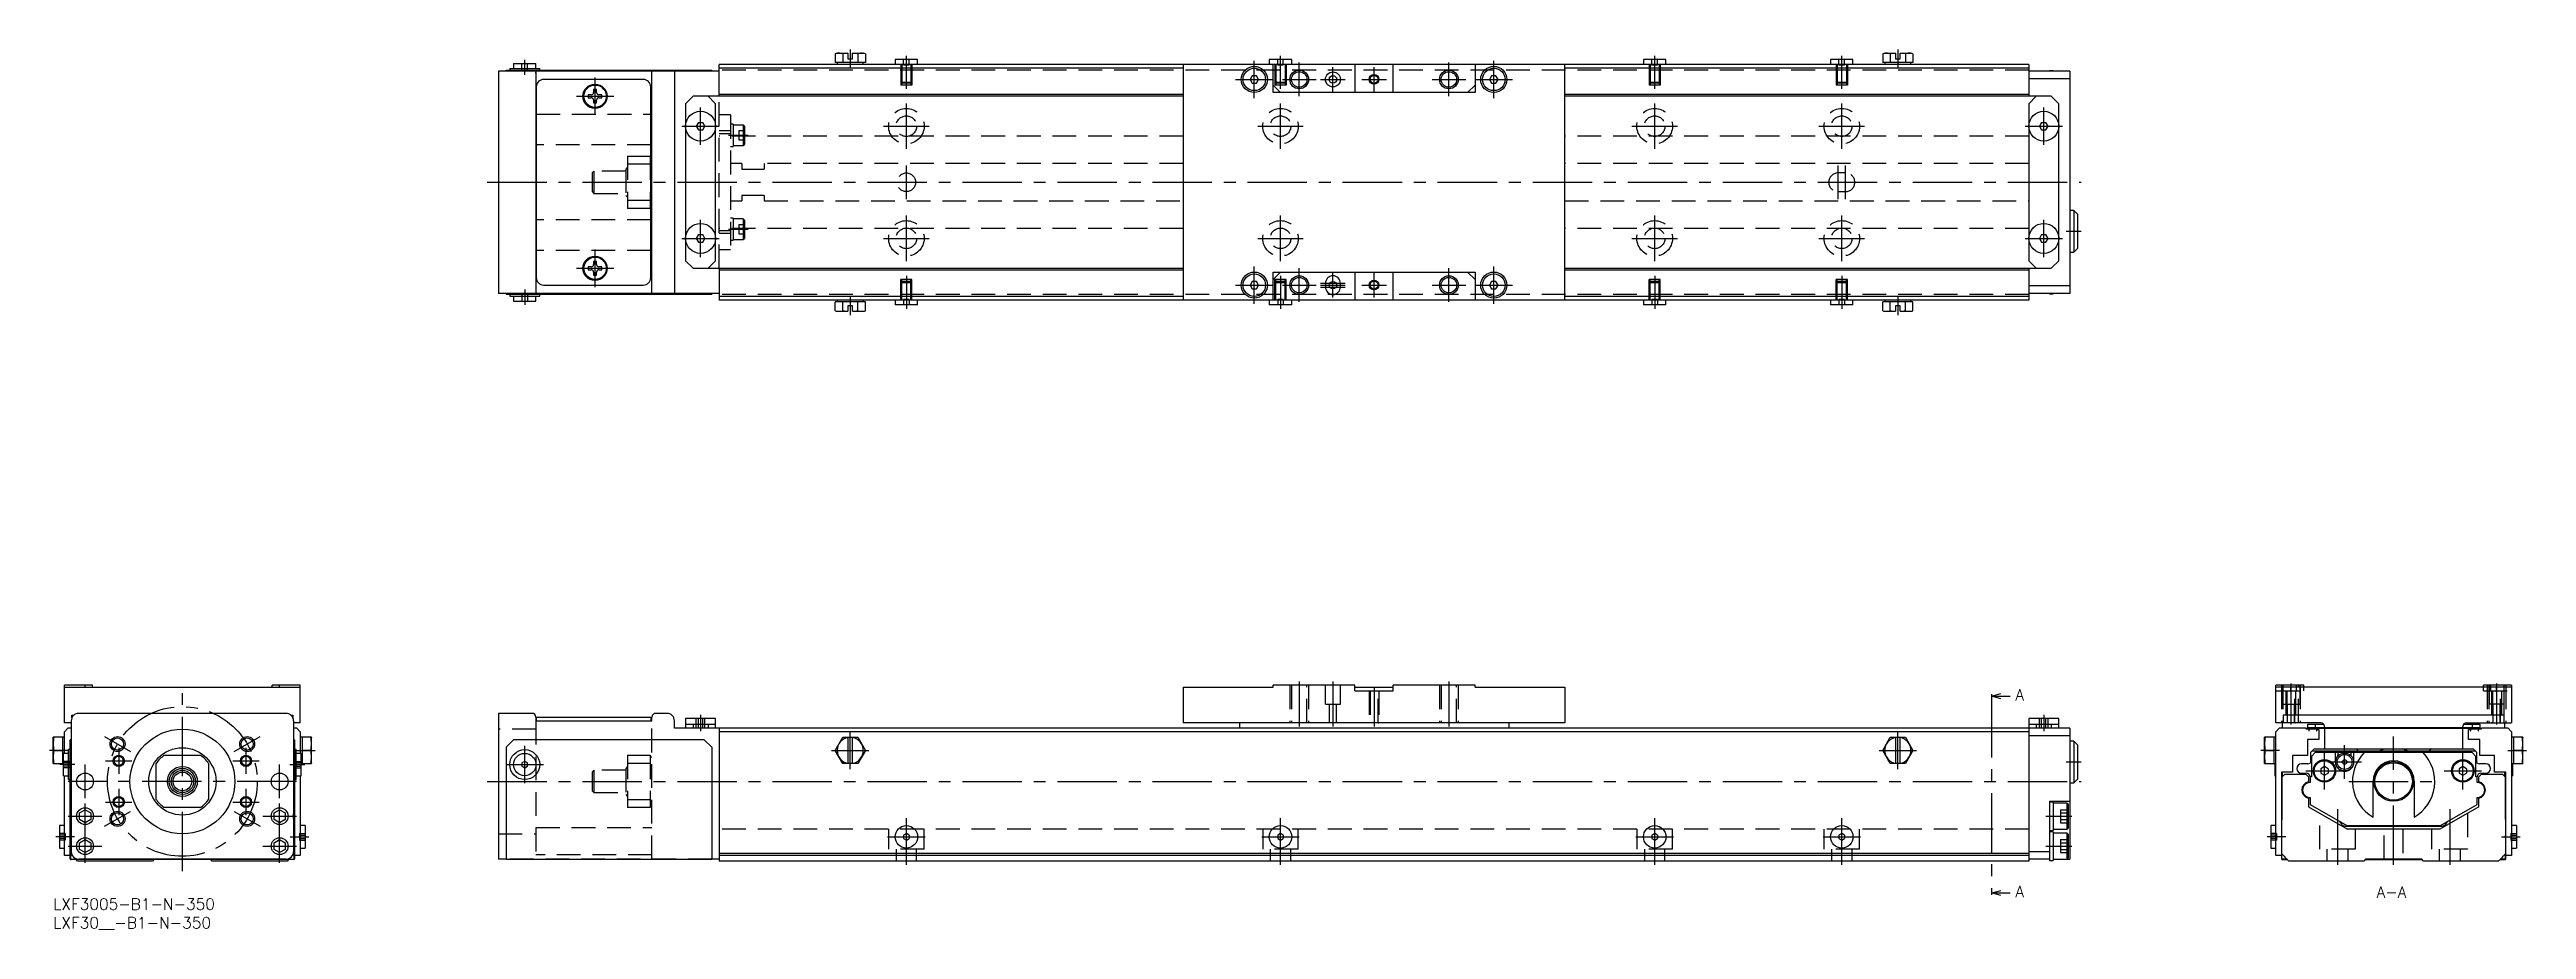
# Model space of a CAD drawing. Extents: x -1 to 661, y -8 to 227.
import ezdxf

# ---------------------------------------------------------------- set-up
doc = ezdxf.new("R2010")
doc.units = 0
doc.header["$LTSCALE"] = 0.5
doc.linetypes.add('CENTER', pattern=[50.8, 31.75, -6.35, 6.35, -6.35])
doc.linetypes.add('DASHED', pattern=[19.05, 12.7, -6.35])
for name, color, linetype in [('MSM_CENTER', 1, 'CENTER'), ('MSM_CONTINUOUS', 7, 'CONTINUOUS'), ('MSM_DASHED', 4, 'DASHED'), ('MSM_NARROW', 5, 'CONTINUOUS'), ('MSM_PART_NUMBER', 7, 'CONTINUOUS')]:
    doc.layers.add(name, color=color, linetype=linetype)
doc.styles.get("Standard").update_dxf_attribs({"font": 'txt.shx', "height": 1, "bigfont": 'bigfont.shx'})

msp = doc.modelspace()

# ---------------------------------------------------------------- texts
at = {"layer": 'MSM_PART_NUMBER'}
for s, p in [('A', (524.42, 52.97)), ('A', (524.42, 0.37)), ('A-A', (620.95, 0.22))]:
    msp.add_text(s, height=3, dxfattribs=at).set_placement(p)

# ---------------------------------------------------------------- blocks, each defined once
blk = doc.blocks.new('*U118')
at = {"layer": 'MSM_PART_NUMBER'}
blk.add_text('LXF3005-B1-N-350', height=3, dxfattribs=at).set_placement((0, -3))
blk = doc.blocks.new('*U119')
at = {"layer": 'MSM_PART_NUMBER'}
blk.add_text('LXF30__-B1-N-350', height=3, dxfattribs=at).set_placement((0, -8))

# ---------------------------------------------------------------- linework, layer by layer
at = {"layer": 'MSM_CENTER'}
for p, q in [((213, 227), (213, 222)), ((228, 216.5), (228, 225.31)), ((328, 216.5), (328, 225.31)), ((428, 216.5), (428, 225.31)), ((478, 216.5), (478, 225.31)), ((493, 227), (493, 222)), ((126, 220.2), (126, 224.25)), ((144.8, 209.5), (144.8, 219.5)), ((316, 219), (326, 219)), ((321, 214), (321, 224)), ((328.5, 219), (337.5, 219)), ((333, 214.5), (333, 223.5)), ((338.7, 219), (345.3, 219)), ((342, 215.7), (342, 222.3)), ((349.7, 219), (356.3, 219)), ((353, 215.7), (353, 222.3)), ((368.5, 219), (377.5, 219)), ((373, 214.5), (373, 223.5)), ((380, 219), (390, 219)), ((385, 214), (385, 224)), ((139.8, 214.5), (149.8, 214.5)), ((228, 200.41), (228, 212.59)), ((328, 200.41), (328, 212.59)), ((428, 200.41), (428, 212.59)), ((478, 200.41), (478, 212.59)), ((168, 206.5), (178, 206.5)), ((173, 201.5), (173, 211.5)), ((221.91, 206.5), (234.09, 206.5)), ((321.91, 206.5), (334.09, 206.5)), ((421.91, 206.5), (434.09, 206.5)), ((471.91, 206.5), (484.09, 206.5)), ((527, 206.5), (537, 206.5)), ((532, 201.5), (532, 211.5)), ((180.5, 204.06), (185.7, 204.06)), ((228, 187), (228, 196)), ((477, 187), (477, 196)), ((479, 187), (479, 196)), ((116, 191.5), (542, 191.5)), ((173, 171.5), (173, 181.5)), ((180.5, 178.94), (185.7, 178.94)), ((228, 170.41), (228, 182.59)), ((328, 170.41), (328, 182.59)), ((428, 170.41), (428, 182.59)), ((478, 170.41), (478, 182.59)), ((532, 171.5), (532, 181.5)), ((144.8, 163.5), (144.8, 173.5)), ((168, 176.5), (178, 176.5)), ((221.91, 176.5), (234.09, 176.5)), ((321.91, 176.5), (334.09, 176.5)), ((421.91, 176.5), (434.09, 176.5)), ((471.91, 176.5), (484.09, 176.5)), ((527, 176.5), (537, 176.5)), ((538, 178.4), (542, 178.4)), ((139.8, 168.5), (149.8, 168.5)), ((228, 166.5), (228, 157.69)), ((321, 159), (321, 169)), ((328, 166.5), (328, 157.69)), ((333, 159.5), (333, 168.5)), ((342, 160.7), (342, 167.3)), ((353, 160.7), (353, 167.3)), ((373, 159.5), (373, 168.5)), ((385, 159), (385, 169)), ((428, 166.5), (428, 157.69)), ((478, 166.5), (478, 157.69)), ((126, 162.8), (126, 158.75)), ((213, 161), (213, 156.01)), ((316, 164), (326, 164)), ((328.5, 164), (337.5, 164)), ((338.7, 164.5), (345.3, 164.5)), ((338.7, 164), (345.3, 164)), ((338.7, 163.5), (345.3, 163.5)), ((349.7, 164), (356.3, 164)), ((368.5, 164), (377.5, 164)), ((380, 164), (390, 164)), ((493, 161), (493, 156.01)), ((34.5, 7.3), (34.5, 55.3)), ((333, 58), (333, 46)), ((342, 58), (342, 46)), ((353, 56.5), (353, 46)), ((373, 58), (373, 46)), ((518, 53.6), (518, 2)), ((598, 57.5), (598, 46.5)), ((653, 57.5), (653, 46.5)), ((173, 49.1), (173, 44.7)), ((532, 49.1), (532, 44.7)), ((13.72, 43.3), (20.64, 39.3)), ((17.5, 40.3), (17.5, 33.3)), ((48.36, 39.3), (55.28, 43.3)), ((51.5, 40.3), (51.5, 33.3)), ((126, 30.8), (126, 40.8)), ((213, 34.6), (213, 44.6)), ((493, 34.6), (493, 44.6)), ((612.4, 32), (612.4, 41)), ((625.5, 9), (625.5, 43.3)), ((4, 39.6), (-1, 39.6)), ((5.75, 35.8), (1.75, 35.8)), ((8.5, 26.8), (8.5, 35.8)), ((14, 36.8), (21, 36.8)), ((48, 36.8), (55, 36.8)), ((60.5, 26.8), (60.5, 35.8)), ((63.25, 35.8), (67.25, 35.8)), ((65, 39.6), (70, 39.6)), ((121, 35.8), (131, 35.8)), ((208, 39.6), (218, 39.6)), ((488, 39.6), (498, 39.6)), ((538, 36.5), (542, 36.5)), ((595, 39.6), (590, 39.6)), ((602, 34.1), (612, 34.1)), ((607, 29.1), (607, 39.1)), ((607.9, 36.5), (616.9, 36.5)), ((639, 34.1), (649, 34.1)), ((644, 29.1), (644, 39.1)), ((656, 39.6), (661, 39.6)), ((65, 31.3), (4, 31.3)), ((8.5, 9.5), (8.5, 26.5)), ((17.5, 29.3), (17.5, 22.3)), ((51.5, 29.3), (51.5, 22.3)), ((60.5, 9.5), (60.5, 26.5)), ((116, 31.3), (542, 31.3)), ((613.5, 31.3), (637.5, 31.3)), ((4, 22), (13, 22)), ((13.72, 19.3), (20.64, 23.3)), ((14, 25.8), (21, 25.8)), ((48, 25.8), (55, 25.8)), ((48.36, 23.3), (55.28, 19.3)), ((56, 22), (65, 22)), ((228, 9), (228, 21.5)), ((328, 9), (328, 21.5)), ((428, 9), (428, 21.5)), ((478, 9), (478, 21.5)), ((532.5, 22), (539.5, 22)), ((610.5, 23.86), (610.5, 9)), ((640.5, 23.86), (640.5, 9)), ((5.7, 16.5), (0.7, 16.5)), ((4, 14), (13, 14)), ((56, 14), (65, 14)), ((63.3, 16.5), (68.3, 16.5)), ((223, 16.5), (233, 16.5)), ((323, 16.5), (333, 16.5)), ((423, 16.5), (433, 16.5)), ((473, 16.5), (483, 16.5)), ((532.5, 14), (539.5, 14)), ((596.7, 16.5), (591.7, 16.5)), ((654.3, 16.5), (659.3, 16.5))]:
    msp.add_line(p, q, dxfattribs=at)
msp.add_circle((34.5, 31.3), 20, dxfattribs=at)
at = {"layer": 'MSM_CONTINUOUS'}
for p, q in [((209.5, 226), (208.96, 225.85)), ((208.96, 225.85), (208.96, 223.5)), ((209.5, 226), (212.4, 226)), ((210.98, 225.85), (210.98, 223.5)), ((212.4, 226), (212.4, 224.5)), ((213.6, 224.5), (213.6, 226)), ((213.6, 226), (216.5, 226)), ((215.02, 225.85), (215.02, 223.5)), ((217.04, 225.85), (216.5, 226)), ((217.04, 225.85), (217.04, 223.5)), ((489.5, 226), (488.96, 225.85)), ((488.96, 225.85), (488.96, 223.5)), ((489.5, 226), (492.4, 226)), ((490.98, 225.85), (490.98, 223.5)), ((492.4, 226), (492.4, 224.5)), ((493.6, 224.5), (493.6, 226)), ((493.6, 226), (496.5, 226)), ((495.02, 225.85), (495.02, 223.5)), ((497.04, 225.85), (496.5, 226)), ((497.04, 225.85), (497.04, 223.5)), ((178, 221.2), (119, 221.2)), ((119, 221.2), (119, 161.8)), ((121, 221.2), (121, 221.45)), ((121, 221.45), (176, 221.45)), ((121, 221.35), (176, 221.35)), ((122, 221.95), (130, 221.95)), ((122, 221.95), (122, 221.45)), ((123, 223.25), (129, 223.25)), ((123, 223.25), (123, 221.95)), ((123, 221.35), (123, 221.45)), ((124.4, 221.35), (124.4, 221.2)), ((127.6, 221.2), (127.6, 221.35)), ((129, 221.95), (129, 223.25)), ((129, 221.2), (129, 161.8)), ((130, 221.45), (130, 221.95)), ((157.7, 219), (131.1, 219)), ((160, 161.8), (160, 221.2)), ((166, 221.25), (166, 161.75)), ((174, 221.35), (174, 221.45)), ((176, 221.2), (176, 221.45)), ((528, 223), (178, 223)), ((178, 214.5), (178, 223)), ((302, 222), (178, 222)), ((217.04, 223.5), (208.96, 223.5)), ((209.5, 223.5), (209.5, 223)), ((212.4, 224.5), (213.6, 224.5)), ((216.5, 223), (216.5, 223.5)), ((225, 224.3), (225, 223)), ((231, 224.3), (225, 224.3)), ((231, 223), (231, 224.3)), ((302, 223), (302, 160)), ((320.42, 220), (319.85, 219)), ((319.85, 219), (320.42, 218)), ((321.58, 220), (320.42, 220)), ((322.15, 219), (321.58, 220)), ((321.58, 218), (322.15, 219)), ((325, 224.3), (325, 223)), ((331, 224.3), (325, 224.3)), ((326, 215.5), (326, 223)), ((331, 223), (331, 224.3)), ((347.9, 223), (347.9, 215.5)), ((358.1, 215.5), (358.1, 223)), ((380, 223), (380, 215.5)), ((384.42, 220), (383.85, 219)), ((383.85, 219), (384.42, 218)), ((385.58, 220), (384.42, 220)), ((386.15, 219), (385.58, 220)), ((385.58, 218), (386.15, 219)), ((404, 160), (404, 223)), ((528, 222), (404, 222)), ((425, 224.3), (425, 223)), ((431, 224.3), (425, 224.3)), ((431, 223), (431, 224.3)), ((475, 224.3), (475, 223)), ((481, 224.3), (475, 224.3)), ((481, 223), (481, 224.3)), ((497.04, 223.5), (488.96, 223.5)), ((489.5, 223.5), (489.5, 223)), ((492.4, 224.5), (493.6, 224.5)), ((496.5, 223), (496.5, 223.5)), ((528, 223), (528, 214.5)), ((539, 221.2), (528, 221.2)), ((539, 219.2), (528, 219.2)), ((534.5, 221.3), (533.5, 221.3)), ((533.5, 221.3), (533.5, 221.2)), ((534.5, 221.3), (534.5, 221.2)), ((539, 221.2), (539, 161.8)), ((129.1, 217), (129.1, 166)), ((143, 214.9), (143, 214.1)), ((143.8, 214.9), (143, 214.9)), ((143, 214.1), (143.8, 214.1)), ((144.4, 216.3), (144.4, 215.5)), ((145.2, 216.3), (144.4, 216.3)), ((144.4, 213.5), (144.4, 212.7)), ((144.4, 212.7), (145.2, 212.7)), ((145.2, 215.5), (145.2, 216.3)), ((145.2, 212.7), (145.2, 213.5)), ((146.6, 214.9), (145.8, 214.9)), ((145.8, 214.1), (146.6, 214.1)), ((146.6, 214.1), (146.6, 214.9)), ((159.7, 166), (159.7, 217)), ((171, 214.5), (169, 212.5)), ((169, 212.5), (169, 170.5)), ((302, 214.5), (171, 214.5)), ((177, 212.5), (175, 214.5)), ((177, 170.5), (177, 212.5)), ((302, 215), (178, 215)), ((320.42, 218), (321.58, 218)), ((328, 215.5), (326, 217.5)), ((380, 215.5), (326, 215.5)), ((380, 217.5), (378, 215.5)), ((384.42, 218), (385.58, 218)), ((528, 215), (404, 215)), ((534, 214.5), (404, 214.5)), ((530, 214.5), (528, 212.5)), ((528, 212.5), (528, 170.5)), ((536, 212.5), (534, 214.5)), ((536, 170.5), (536, 212.5)), ((129, 209.7), (129.1, 209.7)), ((129, 209.7), (129.1, 209.7)), ((159.7, 209.7), (160, 209.7)), ((159.7, 209.7), (160, 209.7)), ((172.42, 207.5), (171.85, 206.5)), ((171.85, 206.5), (172.42, 205.5)), ((172.42, 207.5), (173.58, 207.5)), ((172.42, 205.5), (173.58, 205.5)), ((174.15, 206.5), (173.58, 207.5)), ((173.58, 205.5), (174.15, 206.5)), ((531.42, 207.5), (530.85, 206.5)), ((530.85, 206.5), (531.42, 205.5)), ((531.42, 207.5), (532.58, 207.5)), ((531.42, 205.5), (532.58, 205.5)), ((533.15, 206.5), (532.58, 207.5)), ((532.58, 205.5), (533.15, 206.5)), ((129.1, 201.5), (129, 201.5)), ((160, 201.5), (159.7, 201.5)), ((160, 198), (159.7, 198)), ((129.1, 181.5), (129, 181.5)), ((159.7, 185), (160, 185)), ((160, 181.5), (159.7, 181.5)), ((540, 184), (539, 184)), ((540, 184), (540, 172.8)), ((541, 183), (540, 184)), ((541, 183), (541, 173.8)), ((129.1, 173.3), (129, 173.3)), ((129.1, 173.3), (129, 173.3)), ((160, 173.3), (159.7, 173.3)), ((160, 173.3), (159.7, 173.3)), ((172.42, 177.5), (171.85, 176.5)), ((171.85, 176.5), (172.42, 175.5)), ((172.42, 177.5), (173.58, 177.5)), ((172.42, 175.5), (173.58, 175.5)), ((174.15, 176.5), (173.58, 177.5)), ((173.58, 175.5), (174.15, 176.5)), ((531.42, 177.5), (530.85, 176.5)), ((530.85, 176.5), (531.42, 175.5)), ((531.42, 177.5), (532.58, 177.5)), ((531.42, 175.5), (532.58, 175.5)), ((533.15, 176.5), (532.58, 177.5)), ((532.58, 175.5), (533.15, 176.5)), ((539, 172.8), (540, 172.8)), ((540, 172.8), (541, 173.8)), ((143, 168.9), (143, 168.1)), ((143.8, 168.9), (143, 168.9)), ((143, 168.1), (143.8, 168.1)), ((144.4, 170.3), (144.4, 169.5)), ((145.2, 170.3), (144.4, 170.3)), ((144.4, 167.5), (144.4, 166.7)), ((144.4, 166.7), (145.2, 166.7)), ((145.2, 169.5), (145.2, 170.3)), ((145.2, 166.7), (145.2, 167.5)), ((146.6, 168.9), (145.8, 168.9)), ((145.8, 168.1), (146.6, 168.1)), ((146.6, 168.1), (146.6, 168.9)), ((169, 170.5), (171, 168.5)), ((171, 168.5), (302, 168.5)), ((175, 168.5), (177, 170.5)), ((178, 168.5), (178, 160)), ((302, 168), (178, 168)), ((326, 165.5), (328, 167.5)), ((326, 167.5), (380, 167.5)), ((326, 160), (326, 167.5)), ((347.9, 167.5), (347.9, 160)), ((358.1, 160), (358.1, 167.5)), ((378, 167.5), (380, 165.5)), ((380, 167.5), (380, 160)), ((404, 168.5), (534, 168.5)), ((528, 168), (404, 168)), ((528, 170.5), (530, 168.5)), ((528, 168.5), (528, 160)), ((534, 168.5), (536, 170.5)), ((178, 161.8), (119, 161.8)), ((121, 161.8), (121, 161.55)), ((121, 161.65), (176, 161.65)), ((121, 161.55), (176, 161.55)), ((122, 161.55), (122, 161.05)), ((122, 161.05), (130, 161.05)), ((123, 161.65), (123, 161.55)), ((123, 161.05), (123, 159.75)), ((123, 159.75), (129, 159.75)), ((124.4, 161.8), (124.4, 161.65)), ((127.6, 161.65), (127.6, 161.8)), ((129, 159.75), (129, 161.05)), ((130, 161.05), (130, 161.55)), ((131.1, 164), (157.7, 164)), ((174, 161.65), (174, 161.55)), ((176, 161.8), (176, 161.55)), ((302, 161), (178, 161)), ((528, 160), (178, 160)), ((217.04, 159.5), (208.96, 159.5)), ((208.96, 157.15), (208.96, 159.5)), ((209.5, 160), (209.5, 159.5)), ((210.98, 157.15), (210.98, 159.5)), ((215.02, 157.15), (215.02, 159.5)), ((216.5, 159.5), (216.5, 160)), ((217.04, 157.15), (217.04, 159.5)), ((225, 160), (225, 158.7)), ((231, 158.7), (231, 160)), ((320.42, 165), (319.85, 164)), ((319.85, 164), (320.42, 163)), ((321.58, 165), (320.42, 165)), ((320.42, 163), (321.58, 163)), ((322.15, 164), (321.58, 165)), ((321.58, 163), (322.15, 164)), ((325, 160), (325, 158.7)), ((331, 158.7), (331, 160)), ((340, 164.5), (340, 163.5)), ((344, 163.5), (344, 164.5)), ((384.42, 165), (383.85, 164)), ((383.85, 164), (384.42, 163)), ((385.58, 165), (384.42, 165)), ((384.42, 163), (385.58, 163)), ((386.15, 164), (385.58, 165)), ((385.58, 163), (386.15, 164)), ((528, 161), (404, 161)), ((425, 160), (425, 158.7)), ((431, 158.7), (431, 160)), ((475, 160), (475, 158.7)), ((481, 158.7), (481, 160)), ((497.04, 159.5), (488.96, 159.5)), ((488.96, 157.15), (488.96, 159.5)), ((489.5, 160), (489.5, 159.5)), ((490.98, 157.15), (490.98, 159.5)), ((495.02, 157.15), (495.02, 159.5)), ((496.5, 159.5), (496.5, 160)), ((497.04, 157.15), (497.04, 159.5)), ((539, 163.8), (528, 163.8)), ((539, 161.8), (528, 161.8)), ((533.5, 161.8), (533.5, 161.7)), ((533.5, 161.7), (534.5, 161.7)), ((534.5, 161.8), (534.5, 161.7)), ((208.96, 157.15), (209.5, 157)), ((209.5, 157), (212.4, 157)), ((212.4, 158.5), (212.4, 157)), ((213.6, 158.5), (212.4, 158.5)), ((213.6, 157), (213.6, 158.5)), ((213.6, 157), (216.5, 157)), ((216.5, 157), (217.04, 157.15)), ((231, 158.7), (225, 158.7)), ((331, 158.7), (325, 158.7)), ((431, 158.7), (425, 158.7)), ((481, 158.7), (475, 158.7)), ((488.96, 157.15), (489.5, 157)), ((489.5, 157), (492.4, 157)), ((492.4, 158.5), (492.4, 157)), ((493.6, 158.5), (492.4, 158.5)), ((493.6, 157), (493.6, 158.5)), ((493.6, 157), (496.5, 157)), ((496.5, 157), (497.04, 157.15)), ((3, 47), (3, 57)), ((10.5, 57), (3, 57)), ((3, 56.5), (66, 56.5)), ((8.5, 56.5), (8.5, 57)), ((10.5, 56.5), (10.5, 57)), ((66, 57), (58.5, 57)), ((58.5, 56.5), (58.5, 57)), ((60.5, 56.5), (60.5, 57)), ((66, 47), (66, 57)), ((302, 56.5), (302, 47)), ((302, 56.5), (326, 56.5)), ((326, 56.5), (326, 57)), ((347.9, 57), (326, 57)), ((347.9, 55.5), (347.9, 57)), ((347.9, 56.5), (358.1, 56.5)), ((347.9, 55.5), (358.1, 55.5)), ((380, 57), (358.1, 57)), ((358.1, 55.5), (358.1, 57)), ((380, 56.5), (380, 57)), ((380, 56.5), (404, 56.5)), ((404, 56.5), (404, 47)), ((518, 54.1), (520.5, 54.77)), ((518, 54.6), (518, 53.6)), ((518, 54.1), (523, 54.1)), ((520.5, 53.43), (518, 54.1)), ((601.5, 57), (594, 57)), ((594, 47), (594, 57)), ((657, 56.5), (594, 56.5)), ((599.5, 56.5), (599.5, 57)), ((601.5, 56.5), (601.5, 57)), ((657, 57), (649.5, 57)), ((649.5, 56.5), (649.5, 57)), ((651.5, 56.5), (651.5, 57)), ((657, 57), (657, 47)), ((4.8, 47), (3, 47)), ((4.8, 47.5), (4.8, 12.5)), ((5, 49), (5.48, 49)), ((5, 48.37), (5, 49)), ((62.2, 49.5), (6.8, 49.5)), ((63.52, 49), (64, 49)), ((64, 49), (64, 48.37)), ((64.2, 47.5), (64.2, 12.5)), ((66, 47), (64.2, 47)), ((128, 49.5), (119, 49.5)), ((119, 49.5), (119, 10.5)), ((129, 48.5), (129, 47.5)), ((129, 47.5), (160, 47.5)), ((129.1, 48.5), (129.1, 47.5)), ((129.1, 48.5), (159.7, 48.5)), ((159.7, 48.5), (159.7, 47.5)), ((160, 47.5), (160, 48.5)), ((164, 49.5), (161, 49.5)), ((166, 45.5), (166, 47.5)), ((169, 48.1), (169, 45.5)), ((177, 48.1), (169, 48.1)), ((169, 46.6), (177, 46.6)), ((171, 46.6), (171, 45.5)), ((175, 46.6), (175, 45.6)), ((177, 45.6), (177, 48.1)), ((404, 47), (302, 47)), ((317, 47), (317, 45.6)), ((389, 47), (389, 45.6)), ((536, 48.1), (528, 48.1)), ((528, 48.1), (528, 10)), ((528, 46.6), (536, 46.6)), ((530, 46.6), (530, 45.6)), ((534, 46.6), (534, 45.5)), ((536, 45.5), (536, 48.1)), ((606, 47), (594, 47)), ((595.8, 45.6), (595.8, 47)), ((655, 49), (596, 49)), ((596, 49), (596, 47)), ((602.5, 46.6), (606.8, 46.6)), ((602.5, 46.6), (602.5, 45.5)), ((604.5, 46.6), (604.5, 45.6)), ((606.5, 46.87), (606.5, 46.6)), ((644.2, 46.6), (648.5, 46.6)), ((644.5, 46.6), (644.5, 46.87)), ((645, 47), (657, 47)), ((646.5, 46.6), (646.5, 45.6)), ((648.5, 46.6), (648.5, 45.5)), ((655, 47), (655, 49)), ((655.2, 45.6), (655.2, 47)), ((0, 43.05), (0.01, 43.1)), ((0, 36.15), (0, 43.05)), ((3, 43.1), (0.01, 43.1)), ((2.5, 43.1), (2.5, 36.1)), ((3, 44.6), (4, 45.6)), ((3, 38.8), (3, 44.6)), ((4, 45.6), (4.8, 45.6)), ((4.55, 39.8), (4.05, 39.8)), ((4.05, 31.8), (4.05, 39.8)), ((4.55, 10.6), (4.55, 42.45)), ((4.65, 42.45), (4.55, 42.45)), ((4.65, 40.45), (4.55, 40.45)), ((4.65, 10.6), (4.65, 42.45)), ((64.2, 45.6), (65, 45.6)), ((64.35, 10.6), (64.35, 42.45)), ((64.35, 42.45), (64.45, 42.45)), ((64.35, 40.45), (64.45, 40.45)), ((64.45, 42.45), (64.45, 10.6)), ((64.95, 39.8), (64.45, 39.8)), ((64.95, 31.8), (64.95, 39.8)), ((65, 45.6), (66, 44.6)), ((66, 44.6), (66, 38.8)), ((68.99, 43.1), (66, 43.1)), ((66.5, 43.1), (66.5, 36.1)), ((68.99, 43.1), (69, 43.05)), ((69, 36.15), (69, 43.05)), ((121, 40.45), (123, 42.45)), ((121, 40.45), (121, 10.4)), ((174, 42.45), (123, 42.45)), ((178, 45.5), (166, 45.5)), ((169, 45.6), (536, 45.6)), ((174, 42.45), (176, 40.45)), ((176, 40.45), (176, 10.4)), ((178, 45.6), (178, 10)), ((528, 44.6), (178, 44.6)), ((208.96, 39.6), (210.98, 43.1)), ((210.98, 43.1), (215.02, 43.1)), ((212.4, 43.1), (212.4, 36.1)), ((213.6, 36.1), (213.6, 43.1)), ((215.02, 43.1), (217.04, 39.6)), ((488.96, 39.6), (490.98, 43.1)), ((490.98, 43.1), (495.02, 43.1)), ((492.4, 43.1), (492.4, 36.1)), ((493.6, 36.1), (493.6, 43.1)), ((495.02, 43.1), (497.04, 39.6)), ((539, 45.5), (528, 45.5)), ((539, 43.5), (528, 43.5)), ((539, 45.5), (539, 10.5)), ((540, 42.1), (539, 42.1)), ((541, 41.1), (540, 42.1)), ((540, 42.1), (540, 30.9)), ((541, 41.1), (541, 31.9)), ((591, 43.05), (591.01, 43.1)), ((591, 36.15), (591, 43.05)), ((594, 43.1), (591.01, 43.1)), ((593.5, 43.1), (593.5, 36.1)), ((594, 44.6), (595, 45.6)), ((594, 11.5), (594, 44.6)), ((595, 45.6), (602, 45.6)), ((602, 45.6), (602, 45.4)), ((602, 45.5), (649, 45.5)), ((602, 45.4), (602.8, 45.4)), ((648.5, 45.6), (602.5, 45.6)), ((602.5, 42.5), (602.5, 38.2)), ((605.5, 42.5), (602.5, 42.5)), ((602.8, 45.4), (602.8, 44.85)), ((602.8, 44.85), (602.9, 44.85)), ((602.9, 44.85), (602.9, 45.35)), ((602.9, 45.35), (604.9, 45.35)), ((604.25, 40), (603.25, 39)), ((604.25, 40), (646.75, 40)), ((604.9, 45.35), (604.9, 44.85)), ((604.9, 44.85), (605, 44.85)), ((605, 45.2), (605.5, 45.2)), ((605, 44.85), (605, 45.2)), ((605.5, 45.2), (605.5, 42.5)), ((607, 46), (607, 45.6)), ((607, 45.5), (607, 40)), ((616, 39.5), (615.5, 40)), ((635.5, 40), (635, 39.5)), ((644, 45.6), (644, 46)), ((644, 40), (644, 45.5)), ((645.5, 45.2), (646, 45.2)), ((645.5, 42.5), (645.5, 45.2)), ((648.5, 42.5), (645.5, 42.5)), ((646, 45.2), (646, 44.85)), ((646, 44.85), (646.1, 44.85)), ((646.1, 45.35), (648.1, 45.35)), ((646.1, 44.85), (646.1, 45.35)), ((647.75, 39), (646.75, 40)), ((648.1, 45.35), (648.1, 44.85)), ((648.1, 44.85), (648.2, 44.85)), ((648.2, 45.4), (649, 45.4)), ((648.2, 44.85), (648.2, 45.4)), ((648.5, 38.2), (648.5, 42.5)), ((649, 45.6), (656, 45.6)), ((649, 45.4), (649, 45.6)), ((656, 45.6), (657, 44.6)), ((657, 44.6), (657, 11.5)), ((659.99, 43.1), (657, 43.1)), ((657.5, 43.1), (657.5, 36.1)), ((659.99, 43.1), (660, 43.05)), ((660, 36.15), (660, 43.05)), ((0.01, 36.1), (0, 36.15)), ((0.01, 36.1), (2.75, 36.1)), ((0.15, 39.6), (2.5, 39.6)), ((4.05, 38.8), (2.75, 38.8)), ((2.75, 32.8), (2.75, 38.8)), ((4.8, 37.4), (4.65, 37.4)), ((4.65, 34.2), (4.8, 34.2)), ((4.8, 33.8), (4.65, 33.8)), ((27.5, 26.48), (27.5, 36.12)), ((29.68, 38.3), (39.32, 38.3)), ((41.5, 36.12), (41.5, 26.48)), ((64.35, 37.4), (64.2, 37.4)), ((64.2, 34.2), (64.35, 34.2)), ((64.35, 33.8), (64.2, 33.8)), ((66.25, 38.8), (64.95, 38.8)), ((66.25, 32.8), (66.25, 38.8)), ((66.25, 36.1), (68.99, 36.1)), ((68.85, 39.6), (66.5, 39.6)), ((69, 36.15), (68.99, 36.1)), ((126, 36.67), (125.25, 36.23)), ((125.25, 36.23), (125.25, 35.37)), ((125.25, 35.37), (126, 34.93)), ((126.75, 36.23), (126, 36.67)), ((126, 34.93), (126.75, 35.37)), ((126.75, 35.37), (126.75, 36.23)), ((210.98, 36.1), (208.96, 39.6)), ((215.02, 36.1), (210.98, 36.1)), ((217.04, 39.6), (215.02, 36.1)), ((490.98, 36.1), (488.96, 39.6)), ((495.02, 36.1), (490.98, 36.1)), ((497.04, 39.6), (495.02, 36.1)), ((591.01, 36.1), (591, 36.15)), ((591.01, 36.1), (594, 36.1)), ((591.15, 39.6), (593.5, 39.6)), ((593.75, 36.1), (593.75, 32.8)), ((595.5, 33.8), (595.5, 11.5)), ((598.5, 33.8), (595.5, 33.8)), ((595.55, 33.8), (595.55, 21.05)), ((595.65, 21.15), (595.65, 33.8)), ((595.7, 32.5), (596.4, 33.2)), ((595.8, 32.6), (595.8, 33.8)), ((596.4, 33.2), (602.05, 33.2)), ((598.5, 38.2), (598.5, 33.8)), ((602.5, 38.2), (598.5, 38.2)), ((602.55, 36), (600.85, 36)), ((600.85, 33.5), (602.16, 33.5)), ((602.05, 33.2), (602.75, 32.5)), ((603.25, 39), (603.25, 36.29)), ((604.55, 39), (603.55, 38)), ((603.55, 38), (603.55, 32.5)), ((603.75, 39.5), (647.25, 39.5)), ((646.45, 39), (604.55, 39)), ((607, 35.25), (606, 34.68)), ((606, 34.68), (606, 33.52)), ((606, 33.52), (607, 32.95)), ((608, 34.68), (607, 35.25)), ((607, 32.95), (608, 33.52)), ((608, 34.68), (608, 33.52)), ((609.9, 39), (609.9, 36.5)), ((610.7, 38.19), (610.7, 39)), ((614.1, 39), (614.1, 38.19)), ((614.9, 36.5), (614.9, 39)), ((644, 35.25), (643, 34.68)), ((643, 34.68), (643, 33.52)), ((643, 33.52), (644, 32.95)), ((645, 34.68), (644, 35.25)), ((644, 32.95), (645, 33.52)), ((645, 34.68), (645, 33.52)), ((647.45, 38), (646.45, 39)), ((647.45, 32.5), (647.45, 38)), ((647.75, 36.29), (647.75, 39)), ((648.25, 32.5), (648.95, 33.2)), ((650.15, 36), (648.45, 36)), ((652.5, 38.2), (648.5, 38.2)), ((648.84, 33.5), (650.15, 33.5)), ((648.95, 33.2), (654.6, 33.2)), ((652.5, 33.8), (652.5, 38.2)), ((655.5, 33.8), (652.5, 33.8)), ((654.6, 33.2), (655.3, 32.5)), ((655.2, 32.6), (655.2, 33.8)), ((655.35, 33.8), (655.35, 21.15)), ((655.45, 21.05), (655.45, 33.8)), ((655.5, 11.5), (655.5, 33.8)), ((657, 36.1), (659.99, 36.1)), ((657.25, 36.1), (657.25, 32.8)), ((659.85, 39.6), (657.5, 39.6)), ((660, 36.15), (659.99, 36.1)), ((2.75, 32.8), (4.05, 32.8)), ((3, 11.5), (3, 32.8)), ((4.05, 31.8), (4.55, 31.8)), ((4.5, 31.8), (4.5, 11.5)), ((4.7, 32.5), (4.8, 32.6)), ((4.7, 21.2), (4.7, 32.5)), ((64.2, 32.6), (64.3, 32.5)), ((64.3, 32.5), (64.3, 21.2)), ((64.45, 31.8), (64.95, 31.8)), ((64.5, 11.5), (64.5, 31.8)), ((64.95, 32.8), (66.25, 32.8)), ((66, 32.8), (66, 11.5)), ((539, 30.9), (540, 30.9)), ((540, 30.9), (541, 31.9)), ((593.75, 32.8), (594, 32.8)), ((595.5, 31.8), (595.55, 31.8)), ((595.7, 21.2), (595.7, 32.5)), ((602.75, 32.5), (602.75, 31.16)), ((602.75, 26.84), (602.75, 24.5)), ((603.55, 32.5), (603.16, 32.5)), ((603.16, 32.5), (603.16, 31)), ((603.16, 27), (603.16, 25.16)), ((620, 21.77), (620, 31.3)), ((631, 31.3), (631, 21.77)), ((647.84, 32.5), (647.45, 32.5)), ((647.84, 31), (647.84, 32.5)), ((647.84, 25.16), (647.84, 27)), ((648.25, 31.16), (648.25, 32.5)), ((648.25, 24.5), (648.25, 26.84)), ((655.3, 32.5), (655.3, 21.2)), ((655.45, 31.8), (655.5, 31.8)), ((657, 32.8), (657.25, 32.8)), ((4.5, 21), (4.55, 21.05)), ((4.65, 21.15), (4.7, 21.2)), ((7, 22.87), (8.5, 23.73)), ((7, 21.13), (7, 22.87)), ((8.5, 20.27), (7, 21.13)), ((8.5, 23.73), (10, 22.87)), ((10, 21.13), (8.5, 20.27)), ((10, 22.87), (10, 21.13)), ((39.32, 24.3), (29.68, 24.3)), ((59, 22.87), (60.5, 23.73)), ((59, 21.13), (59, 22.87)), ((60.5, 20.27), (59, 21.13)), ((60.5, 23.73), (62, 22.87)), ((62, 21.13), (60.5, 20.27)), ((62, 22.87), (62, 21.13)), ((64.3, 21.2), (64.35, 21.15)), ((64.45, 21.05), (64.5, 21)), ((533.5, 26), (539, 26)), ((533.5, 26), (533.5, 10.2)), ((534.5, 25.8), (533.5, 25.8)), ((534.5, 25.8), (534.5, 18.2)), ((538.19, 25.5), (534.5, 25.5)), ((538.5, 25.19), (538.19, 25.5)), ((538.19, 25.5), (538.19, 18.5)), ((538.5, 25.19), (538.5, 18.81)), ((595.5, 21), (595.7, 21.2)), ((602.75, 24.5), (613.14, 18.5)), ((603.16, 25.16), (612.96, 19.5)), ((648.25, 24.5), (637.86, 18.5)), ((638.03, 19.5), (647.84, 25.16)), ((655.3, 21.2), (655.5, 21)), ((3, 19.5), (1.7, 19.5)), ((1.7, 19.5), (1.7, 13.5)), ((1.7, 13.5), (3, 13.5)), ((7, 14.87), (8.5, 15.73)), ((7, 13.13), (7, 14.87)), ((8.5, 15.73), (10, 14.87)), ((10, 14.87), (10, 13.13)), ((59, 14.87), (60.5, 15.73)), ((59, 13.13), (59, 14.87)), ((60.5, 15.73), (62, 14.87)), ((62, 14.87), (62, 13.13)), ((67.3, 19.5), (66, 19.5)), ((66, 13.5), (67.3, 13.5)), ((67.3, 19.5), (67.3, 13.5)), ((228, 17.37), (227.25, 16.93)), ((227.25, 16.93), (227.25, 16.07)), ((227.25, 16.07), (228, 15.63)), ((228.75, 16.93), (228, 17.37)), ((228, 15.63), (228.75, 16.07)), ((228.75, 16.93), (228.75, 16.07)), ((328, 17.37), (327.25, 16.93)), ((327.25, 16.93), (327.25, 16.07)), ((327.25, 16.07), (328, 15.63)), ((328.75, 16.93), (328, 17.37)), ((328, 15.63), (328.75, 16.07)), ((328.75, 16.93), (328.75, 16.07)), ((428, 17.37), (427.25, 16.93)), ((427.25, 16.93), (427.25, 16.07)), ((427.25, 16.07), (428, 15.63)), ((428.75, 16.93), (428, 17.37)), ((428, 15.63), (428.75, 16.07)), ((428.75, 16.93), (428.75, 16.07)), ((478, 17.37), (477.25, 16.93)), ((477.25, 16.93), (477.25, 16.07)), ((477.25, 16.07), (478, 15.63)), ((478.75, 16.93), (478, 17.37)), ((478, 15.63), (478.75, 16.07)), ((478.75, 16.93), (478.75, 16.07)), ((533.5, 18.2), (534.5, 18.2)), ((534.5, 17.8), (533.5, 17.8)), ((534.5, 18.5), (538.19, 18.5)), ((534.5, 17.8), (534.5, 10.2)), ((538.19, 17.5), (534.5, 17.5)), ((538.19, 18.5), (538.5, 18.81)), ((538.5, 17.19), (538.19, 17.5)), ((538.19, 17.5), (538.19, 10.5)), ((538.5, 17.19), (538.5, 10.81)), ((594, 19.5), (592.7, 19.5)), ((592.7, 19.5), (592.7, 13.5)), ((592.7, 13.5), (594, 13.5)), ((611.78, 19.65), (612.54, 19.3)), ((612.54, 19.3), (638.46, 19.3)), ((612.96, 19.5), (638.03, 19.5)), ((637.86, 18.5), (613.14, 18.5)), ((638.46, 19.3), (639.22, 19.65)), ((658.3, 19.5), (657, 19.5)), ((657, 13.5), (658.3, 13.5)), ((658.3, 19.5), (658.3, 13.5)), ((4.5, 11.5), (3, 11.5)), ((4.55, 11.95), (4.5, 12)), ((5.2, 11.3), (4.65, 11.85)), ((4.75, 10.5), (64.25, 10.5)), ((64.25, 10.4), (4.75, 10.4)), ((6, 10.5), (5.6, 10.9)), ((6.5, 10), (6.1, 10.4)), ((26.5, 10), (6.5, 10)), ((62.2, 10.5), (6.8, 10.5)), ((8.5, 12.27), (7, 13.13)), ((10, 13.13), (8.5, 12.27)), ((26.9, 10.4), (26.5, 10)), ((42.5, 10), (42.1, 10.4)), ((62.5, 10), (42.5, 10)), ((60.5, 12.27), (59, 13.13)), ((62, 13.13), (60.5, 12.27)), ((62.9, 10.4), (62.5, 10)), ((63.4, 10.9), (63, 10.5)), ((64.35, 11.85), (63.8, 11.3)), ((64.5, 12), (64.45, 11.95)), ((66, 11.5), (64.5, 11.5)), ((121, 10.5), (119, 10.5)), ((176, 10.4), (121, 10.4)), ((178, 10.5), (176, 10.5)), ((528, 12), (178, 12)), ((528, 11.5), (178, 11.5)), ((528, 10), (178, 10)), ((533.5, 12.5), (528, 12.5)), ((533.5, 10.5), (528, 10.5)), ((533.5, 10.2), (534.5, 10.2)), ((534.5, 10.5), (539, 10.5)), ((538.19, 10.5), (538.5, 10.81)), ((595.5, 11.5), (594, 11.5)), ((597.5, 10), (595.5, 12)), ((595.55, 11.95), (595.55, 10.6)), ((595.65, 10.6), (595.65, 11.85)), ((597, 10.5), (595.75, 10.5)), ((595.75, 10.4), (597.1, 10.4)), ((617.5, 10), (597.5, 10)), ((618, 10.5), (617.5, 10)), ((617.9, 10.4), (633.1, 10.4)), ((633, 10.5), (618, 10.5)), ((633.5, 10), (633, 10.5)), ((653.5, 10), (633.5, 10)), ((655.5, 12), (653.5, 10)), ((653.9, 10.4), (655.25, 10.4)), ((655.25, 10.5), (654, 10.5)), ((655.35, 11.85), (655.35, 10.6)), ((655.45, 10.6), (655.45, 11.95)), ((657, 11.5), (655.5, 11.5)), ((518, 1.5), (520.5, 2.17)), ((518, 2), (518, 1)), ((518, 1.5), (523, 1.5)), ((520.5, 0.83), (518, 1.5))]:
    msp.add_line(p, q, dxfattribs=at)
for centre, radius in [((321, 219), 3.5), ((321, 219), 3), ((333, 219), 2.07), ((342, 219), 2), ((342, 219), 1), ((353, 219), 1.06), ((373, 219), 2.07), ((385, 219), 3.5), ((385, 219), 3), ((144.8, 214.5), 3.25), ((144.8, 214.5), 3), ((173, 206.5), 4), ((532, 206.5), 4), ((173, 176.5), 4), ((532, 176.5), 4), ((144.8, 168.5), 3.25), ((144.8, 168.5), 3), ((321, 164), 3.5), ((321, 164), 3), ((333, 164), 2.07), ((373, 164), 2.07), ((385, 164), 3.5), ((385, 164), 3), ((342, 164), 1), ((353, 164), 1.06), ((17.18, 41.3), 1.62), ((34.5, 31.3), 14), ((34.5, 31.3), 9), ((51.82, 41.3), 1.62), ((126, 35.8), 4), ((8.5, 31.3), 2.25), ((17.5, 36.8), 1.23), ((34.5, 31.3), 4), ((34.5, 31.3), 3.5), ((34.5, 31.3), 3), ((34.5, 31.3), 2.5), ((51.5, 36.8), 1.23), ((60.5, 31.3), 2.25), ((126, 35.8), 3), ((607, 34.1), 3), ((607, 34.1), 2.75), ((612.4, 36.5), 2.4), ((612.4, 36.5), 2), ((612.4, 36.5), 0.6), ((625.5, 31.3), 5.3), ((625.5, 31.3), 5), ((644, 34.1), 3), ((644, 34.1), 2.75), ((17.5, 25.8), 1.23), ((51.5, 25.8), 1.23), ((8.5, 22), 2.25), ((17.18, 21.3), 1.62), ((51.82, 21.3), 1.62), ((60.5, 22), 2.25), ((8.5, 14), 2.25), ((60.5, 14), 2.25), ((228, 16.5), 3), ((328, 16.5), 3), ((428, 16.5), 3), ((478, 16.5), 3)]:
    msp.add_circle(centre, radius, dxfattribs=at)
for centre, radius, start, end in [((210.01, 222.14), 3.86, 90.57378, 105.76911), ((209.93, 222.14), 3.86, 74.22771, 89.4294), ((213.21, 209.49), 16.52, 92.80876, 97.7596), ((212.82, 209.83), 16.17, 82.18772, 87.24392), ((216.07, 222.14), 3.86, 90.57378, 105.76911), ((215.99, 222.14), 3.86, 74.22771, 89.4294), ((490.01, 222.14), 3.86, 90.57378, 105.76911), ((489.93, 222.14), 3.86, 74.22771, 89.4294), ((493.21, 209.49), 16.52, 92.80876, 97.7596), ((492.82, 209.83), 16.17, 82.18772, 87.24392), ((496.07, 222.14), 3.86, 90.57378, 105.76911), ((495.99, 222.14), 3.86, 74.22771, 89.4294), ((128.41, 220.95), 0.59, 335.23442, 357.80856), ((131.1, 217), 2, 90, 180), ((157.7, 217), 2, 0, 90), ((143.8, 215.5), 0.6, 270, 0), ((143.8, 213.5), 0.6, 360, 90), ((145.8, 215.5), 0.6, 180, 270), ((145.8, 213.5), 0.6, 90, 180), ((131.1, 166), 2, 180, 270), ((143.8, 169.5), 0.6, 270, 0), ((143.8, 167.5), 0.6, 360, 90), ((145.8, 169.5), 0.6, 180, 270), ((145.8, 167.5), 0.6, 90, 180), ((157.7, 166), 2, 270, 0), ((342, 164.5), 2, 360, 180), ((342, 163.5), 2, 180, 0), ((210.01, 160.86), 3.86, 254.23089, 269.42622), ((209.93, 160.86), 3.86, 270.5706, 285.77229), ((213.21, 173.51), 16.52, 262.2404, 267.19124), ((212.82, 173.17), 16.17, 272.75608, 277.81228), ((216.07, 160.86), 3.86, 254.23089, 269.42622), ((215.99, 160.86), 3.86, 270.5706, 285.77229), ((490.01, 160.86), 3.86, 254.23089, 269.42622), ((489.93, 160.86), 3.86, 270.5706, 285.77229), ((493.21, 173.51), 16.52, 262.2404, 267.19124), ((492.82, 173.17), 16.17, 272.75608, 277.81228), ((496.07, 160.86), 3.86, 254.23089, 269.42622), ((495.99, 160.86), 3.86, 270.5706, 285.77229), ((6.8, 47.5), 2, 90, 180), ((62.2, 47.5), 2, 0, 90), ((128, 48.5), 1, 0, 90), ((161, 48.5), 1, 90, 180), ((164, 47.5), 2, 0, 90), ((606, 46), 1, 0, 90), ((645, 46), 1, 90, 180), ((11.31, 41.29), 11.31, 170.8086, 179.713), ((11.31, 41.41), 11.31, 180.28862, 189.18978), ((57.69, 41.29), 11.31, 0.287, 9.1914), ((57.69, 41.41), 11.31, 350.81022, 359.71138), ((213, 39.6), 3.5, 99.87089, 260.12911), ((213, 39.6), 3.5, 279.87089, 80.12911), ((493, 39.6), 3.5, 99.87089, 260.12911), ((493, 39.6), 3.5, 279.87089, 80.12911), ((602.31, 41.29), 11.31, 170.8086, 179.713), ((602.31, 41.41), 11.31, 180.28862, 189.18978), ((612.94, 38.55), 2.95, 28.85376, 29.44089), ((625.5, 31.3), 9, 104.83511, 114.34065), ((625.5, 31.3), 9, 65.65935, 75.16489), ((638.06, 38.55), 2.95, 150.55911, 151.14624), ((648.69, 41.29), 11.31, 0.287, 9.1914), ((648.69, 41.41), 11.31, 350.81022, 359.71138), ((11.31, 37.79), 11.31, 170.8086, 179.713), ((11.31, 37.91), 11.31, 180.28862, 189.18978), ((34.5, 31.3), 8.5, 124.56032, 145.43968), ((34.5, 31.3), 8.5, 34.56032, 55.43968), ((57.69, 37.79), 11.31, 0.287, 9.1914), ((57.69, 37.91), 11.31, 350.81022, 359.71138), ((602.31, 37.79), 11.31, 170.8086, 179.713), ((602.31, 37.91), 11.31, 180.28862, 189.18978), ((600.85, 34.75), 1.25, 90, 270), ((602.16, 32.5), 1, 360, 90), ((602.55, 37), 1, 270, 0), ((612.4, 36.5), 2.5, 180, 360), ((625.5, 31.3), 11, 135.573, 240), ((625.5, 31.3), 5.5, 0, 180), ((625.5, 31.3), 11, 300, 44.427), ((648.45, 37), 1, 180, 270), ((648.84, 32.5), 1, 90, 180), ((650.15, 34.75), 1.25, 270, 90), ((648.69, 37.79), 11.31, 0.287, 9.1914), ((648.69, 37.91), 11.31, 350.81022, 359.71138), ((603.16, 29), 2.2, 100.74065, 259.25935), ((603.16, 29), 2, 90, 270), ((647.84, 29), 2, 270, 90), ((647.84, 29), 2.2, 280.74065, 79.25935), ((8.5, 22), 3.75, 170.63321, 189.36679), ((34.5, 31.3), 8.5, 214.56032, 235.43968), ((34.5, 31.3), 8.5, 304.56032, 325.43968), ((60.5, 22), 3.75, 350.63321, 9.36679), ((625.5, 31.3), 18, 216.33703, 220.31549), ((625.5, 31.3), 18, 319.68451, 323.66297), ((4.2, 16.5), 0.5, 45.573, 53.1301), ((4.2, 16.5), 0.5, 306.8699, 314.427), ((4.2, 16.5), 0.5, 334.15807, 25.84193), ((655.8, 16.5), 0.502, 127.16197, 232.83803), ((4.75, 10.6), 0.2, 180, 270), ((4.75, 10.6), 0.1, 180, 270), ((6.8, 12.5), 2, 180, 270), ((62.2, 12.5), 2, 270, 0), ((64.25, 10.6), 0.1, 270, 0), ((64.25, 10.6), 0.2, 270, 360), ((595.75, 10.6), 0.2, 180, 270), ((595.75, 10.6), 0.1, 180, 270), ((597.8, 12.5), 2, 216.8699, 233.1301), ((653.2, 12.5), 2, 306.8699, 323.1301), ((655.25, 10.6), 0.1, 270, 360), ((655.25, 10.6), 0.2, 270, 360)]:
    msp.add_arc(centre, radius, start, end, dxfattribs=at)
at = {"layer": 'MSM_DASHED'}
for p, q in [((124.25, 221.35), (124.25, 221.45)), ((127.6, 221.25), (124.4, 221.25)), ((124.5, 221.45), (124.5, 221.35)), ((125.25, 221.45), (125.25, 223.25)), ((125.25, 221.25), (125.25, 221.35)), ((126, 221.45), (126, 223.25)), ((126, 221.25), (126, 221.35)), ((126.75, 221.45), (126.75, 223.25)), ((126.75, 221.25), (126.75, 221.35)), ((127.5, 221.35), (127.5, 221.45)), ((127.75, 221.35), (127.75, 221.45)), ((528, 221.5), (178, 221.5)), ((226.5, 223), (226.5, 217.5)), ((226.77, 223), (226.77, 217.5)), ((227.25, 222.8), (227.25, 224.3)), ((228.75, 222.8), (227.25, 222.8)), ((228, 222.8), (228, 224.3)), ((228.75, 222.8), (228.75, 224.3)), ((229.23, 223), (229.23, 217.5)), ((229.5, 223), (229.5, 217.5)), ((326.5, 223), (326.5, 217.5)), ((326.77, 223), (326.77, 217.5)), ((327.25, 222.8), (327.25, 224.3)), ((328.75, 222.8), (327.25, 222.8)), ((328, 222.8), (328, 224.3)), ((328.75, 222.8), (328.75, 224.3)), ((329.23, 223), (329.23, 217.5)), ((329.5, 223), (329.5, 217.5)), ((426.5, 223), (426.5, 217.5)), ((426.77, 223), (426.77, 217.5)), ((427.25, 222.8), (427.25, 224.3)), ((428.75, 222.8), (427.25, 222.8)), ((428, 222.8), (428, 224.3)), ((428.75, 222.8), (428.75, 224.3)), ((429.23, 223), (429.23, 217.5)), ((429.5, 223), (429.5, 217.5)), ((476.5, 223), (476.5, 217.5)), ((476.77, 223), (476.77, 217.5)), ((477.25, 222.8), (477.25, 224.3)), ((478.75, 222.8), (477.25, 222.8)), ((478, 222.8), (478, 224.3)), ((478.75, 222.8), (478.75, 224.3)), ((479.23, 223), (479.23, 217.5)), ((479.5, 223), (479.5, 217.5)), ((178, 168.5), (178, 214.5)), ((226.77, 218), (226.5, 218.27)), ((226.5, 218.27), (229.5, 218.27)), ((229.5, 217.5), (226.5, 217.5)), ((229.23, 218), (226.77, 218)), ((229.23, 218), (229.5, 218.27)), ((326.77, 218), (326.5, 218.27)), ((326.5, 218.27), (329.5, 218.27)), ((329.5, 217.5), (326.5, 217.5)), ((329.23, 218), (326.77, 218)), ((329.23, 218), (329.5, 218.27)), ((426.77, 218), (426.5, 218.27)), ((426.5, 218.27), (429.5, 218.27)), ((429.5, 217.5), (426.5, 217.5)), ((429.23, 218), (426.77, 218)), ((429.23, 218), (429.5, 218.27)), ((476.77, 218), (476.5, 218.27)), ((476.5, 218.27), (479.5, 218.27)), ((479.5, 217.5), (476.5, 217.5)), ((479.23, 218), (476.77, 218)), ((479.23, 218), (479.5, 218.27)), ((129.1, 209.7), (159.7, 209.7)), ((129.1, 209.7), (159.7, 209.7)), ((181, 209.5), (178, 209.5)), ((181, 205.22), (178, 205.22)), ((181, 209.5), (181, 173.5)), ((181.7, 207.01), (181, 207.01)), ((181.7, 207.01), (181.7, 201.11)), ((184.39, 206.81), (181.7, 206.81)), ((183.2, 205.31), (184.7, 205.31)), ((183.2, 205.31), (183.2, 202.81)), ((184.7, 206.5), (184.39, 206.81)), ((184.39, 206.81), (184.39, 201.31)), ((184.7, 206.5), (184.7, 201.62)), ((159.7, 201.5), (129.1, 201.5)), ((181, 204.46), (178, 204.46)), ((302, 203.86), (178, 203.86)), ((181, 201.11), (181.7, 201.11)), ((181.7, 201.31), (184.39, 201.31)), ((183.2, 202.81), (184.7, 202.81)), ((184.39, 201.31), (184.7, 201.62)), ((528, 203.86), (404, 203.86)), ((144.5, 194.5), (144, 194)), ((144, 194), (144, 189)), ((144.5, 194.5), (144.5, 188.5)), ((153, 194.5), (144.5, 194.5)), ((153.5, 195.5), (153, 195)), ((153, 195), (153, 188)), ((153.5, 198.5), (159.5, 198.5)), ((153.5, 198.5), (153.5, 184.5)), ((159.5, 196.32), (153.5, 196.32)), ((159.5, 198.5), (159.5, 184.5)), ((159.7, 198), (159.5, 198)), ((184, 196.5), (181, 196.5)), ((184, 196.5), (184, 195)), ((184, 195), (190, 195)), ((190, 196.5), (190, 195)), ((302, 196.5), (190, 196.5)), ((528, 196.5), (404, 196.5)), ((479, 194), (477, 194)), ((144, 189), (144.5, 188.5)), ((144.5, 188.5), (153, 188.5)), ((153, 188), (153.5, 187.5)), ((153.5, 186.68), (159.5, 186.68)), ((181, 186.5), (184, 186.5)), ((190, 188), (184, 188)), ((184, 188), (184, 186.5)), ((190, 188), (190, 186.5)), ((190, 186.5), (302, 186.5)), ((404, 186.5), (528, 186.5)), ((477, 189), (479, 189)), ((159.7, 181.5), (129.1, 181.5)), ((159.5, 184.5), (153.5, 184.5)), ((159.5, 185), (159.7, 185)), ((302, 179.14), (178, 179.14)), ((181.7, 181.89), (181, 181.89)), ((181.7, 181.89), (181.7, 175.99)), ((184.39, 181.69), (181.7, 181.69)), ((183.2, 180.19), (184.7, 180.19)), ((183.2, 180.19), (183.2, 177.69)), ((183.2, 178.94), (184.7, 178.94)), ((184.39, 181.69), (184.39, 176.19)), ((184.7, 181.38), (184.39, 181.69)), ((184.7, 181.38), (184.7, 176.5)), ((528, 179.14), (404, 179.14)), ((159.7, 173.3), (129.1, 173.3)), ((159.7, 173.3), (129.1, 173.3)), ((181, 178.54), (178, 178.54)), ((181, 177.78), (178, 177.78)), ((178, 173.5), (181, 173.5)), ((181, 175.99), (181.7, 175.99)), ((181.7, 176.19), (184.39, 176.19)), ((183.2, 177.69), (184.7, 177.69)), ((184.39, 176.19), (184.7, 176.5)), ((229.5, 165.5), (226.5, 165.5)), ((226.5, 160), (226.5, 165.5)), ((226.77, 160), (226.77, 165.5)), ((229.23, 160), (229.23, 165.5)), ((229.5, 160), (229.5, 165.5)), ((329.5, 165.5), (326.5, 165.5)), ((326.5, 160), (326.5, 165.5)), ((326.77, 160), (326.77, 165.5)), ((329.23, 160), (329.23, 165.5)), ((329.5, 160), (329.5, 165.5)), ((125.25, 161.55), (125.25, 159.75)), ((126, 161.75), (126, 161.65)), ((126, 161.55), (126, 159.75)), ((126.75, 161.55), (126.75, 159.75)), ((528, 161.5), (178, 161.5)), ((226.77, 165), (226.5, 164.73)), ((226.5, 164.73), (229.5, 164.73)), ((229.23, 165), (226.77, 165)), ((227.25, 160.2), (227.25, 158.7)), ((228.75, 160.2), (227.25, 160.2)), ((228, 160.2), (228, 158.7)), ((228.75, 160.2), (228.75, 158.7)), ((229.23, 165), (229.5, 164.73)), ((326.77, 165), (326.5, 164.73)), ((326.5, 164.73), (329.5, 164.73)), ((329.23, 165), (326.77, 165)), ((327.25, 160.2), (327.25, 158.7)), ((328.75, 160.2), (327.25, 160.2)), ((328, 160.2), (328, 158.7)), ((328.75, 160.2), (328.75, 158.7)), ((329.23, 165), (329.5, 164.73)), ((429.5, 165.5), (426.5, 165.5)), ((426.5, 160), (426.5, 165.5)), ((426.77, 165), (426.5, 164.73)), ((426.5, 164.73), (429.5, 164.73)), ((426.77, 160), (426.77, 165.5)), ((429.23, 165), (426.77, 165)), ((427.25, 160.2), (427.25, 158.7)), ((428.75, 160.2), (427.25, 160.2)), ((428, 160.2), (428, 158.7)), ((428.75, 160.2), (428.75, 158.7)), ((429.23, 160), (429.23, 165.5)), ((429.23, 165), (429.5, 164.73)), ((429.5, 160), (429.5, 165.5)), ((479.5, 165.5), (476.5, 165.5)), ((476.5, 160), (476.5, 165.5)), ((476.77, 165), (476.5, 164.73)), ((476.5, 164.73), (479.5, 164.73)), ((476.77, 160), (476.77, 165.5)), ((479.23, 165), (476.77, 165)), ((477.25, 160.2), (477.25, 158.7)), ((478.75, 160.2), (477.25, 160.2)), ((478, 160.2), (478, 158.7)), ((478.75, 160.2), (478.75, 158.7)), ((479.23, 160), (479.23, 165.5)), ((479.23, 165), (479.5, 164.73)), ((479.5, 160), (479.5, 165.5)), ((330.5, 57), (330.5, 47)), ((330.93, 57), (330.93, 47)), ((335.07, 47), (335.07, 57)), ((335.5, 57), (335.5, 47)), ((340, 52), (340, 57)), ((344, 52), (344, 57)), ((351.7, 55.5), (351.7, 47)), ((351.94, 55.5), (351.94, 47)), ((354.06, 47), (354.06, 55.5)), ((354.3, 55.5), (354.3, 47)), ((370.5, 57), (370.5, 47)), ((370.93, 57), (370.93, 47)), ((375.07, 47), (375.07, 57)), ((375.5, 57), (375.5, 47)), ((594, 55.5), (601.5, 55.5)), ((595.5, 57), (595.5, 52)), ((595.5, 57), (595.5, 47)), ((595.93, 57), (595.93, 47)), ((596.7, 55.5), (596.7, 47)), ((596.94, 55.5), (596.94, 47)), ((598, 55.26), (598, 56.36)), ((599.06, 47), (599.06, 55.5)), ((599.3, 55.5), (599.3, 47)), ((599.5, 55.5), (599.5, 56.5)), ((600.07, 47), (600.07, 57)), ((600.5, 52), (600.5, 57)), ((600.5, 57), (600.5, 47)), ((601.5, 55.5), (601.5, 56.5)), ((649.5, 55.5), (649.5, 56.5)), ((649.5, 55.5), (657, 55.5)), ((650.5, 57), (650.5, 47)), ((650.93, 57), (650.93, 47)), ((651, 57), (651, 52)), ((651.5, 55.5), (651.5, 56.5)), ((651.7, 55.5), (651.7, 47)), ((651.94, 55.5), (651.94, 47)), ((653, 55.26), (653, 56.36)), ((654.06, 47), (654.06, 55.5)), ((654.3, 55.5), (654.3, 47)), ((655, 52), (655, 57)), ((655.07, 47), (655.07, 57)), ((655.5, 57), (655.5, 47)), ((129, 47.5), (129, 10.5)), ((160, 10.5), (160, 47.5)), ((171.85, 45.6), (171.85, 48.1)), ((172.42, 45.6), (172.42, 48.1)), ((173.58, 45.6), (173.58, 48.1)), ((174.15, 45.6), (174.15, 48.1)), ((340, 52), (344, 52)), ((341, 52), (341, 47)), ((343, 47), (343, 52)), ((530.85, 45.6), (530.85, 48.1)), ((531.42, 45.6), (531.42, 48.1)), ((532.58, 45.6), (532.58, 48.1)), ((533.15, 45.6), (533.15, 48.1)), ((595.5, 52), (600.5, 52)), ((597, 52), (597, 47)), ((598, 48.5), (598, 47.5)), ((599, 47), (599, 52)), ((655, 52), (651, 52)), ((652, 52), (652, 47)), ((653, 48.5), (653, 47.5)), ((654, 47), (654, 52)), ((129, 45.3), (119, 45.3)), ((4.75, 36.67), (2.75, 36.67)), ((4.75, 36.23), (2.75, 36.23)), ((4.75, 35.37), (2.75, 35.37)), ((4.75, 34.93), (2.75, 34.93)), ((4.75, 36.67), (4.75, 34.93)), ((64.25, 36.67), (66.25, 36.67)), ((64.25, 36.67), (64.25, 34.93)), ((64.25, 36.23), (66.25, 36.23)), ((64.25, 35.37), (66.25, 35.37)), ((64.25, 34.93), (66.25, 34.93)), ((144.5, 34.3), (144, 33.8)), ((144, 33.8), (144, 28.8)), ((153, 34.3), (144.5, 34.3)), ((144.5, 34.3), (144.5, 28.3)), ((153.5, 35.3), (153, 34.8)), ((153, 34.8), (153, 27.8)), ((153.5, 38.3), (159.5, 38.3)), ((153.5, 38.3), (153.5, 24.3)), ((159.5, 36.12), (153.5, 36.12)), ((159.5, 38.3), (159.5, 24.3)), ((160, 37.8), (159.5, 37.8)), ((144, 28.8), (144.5, 28.3)), ((144.5, 28.3), (153, 28.3)), ((153, 27.8), (153.5, 27.3)), ((153.5, 26.48), (159.5, 26.48)), ((159.5, 24.3), (153.5, 24.3)), ((159.5, 24.8), (160, 24.8)), ((532.5, 22), (539.5, 22)), ((536.5, 23.73), (538.5, 23.73)), ((536.5, 23.73), (536.5, 20.27)), ((536.5, 22.87), (538.5, 22.87)), ((536.5, 21.13), (538.5, 21.13)), ((536.5, 20.27), (538.5, 20.27)), ((605.75, 13.2), (605.75, 22.77)), ((645.25, 22.77), (645.25, 13.2)), ((3.2, 17.37), (1.7, 17.37)), ((3.2, 16.93), (1.7, 16.93)), ((3.2, 16.07), (1.7, 16.07)), ((3.2, 15.63), (1.7, 15.63)), ((3.2, 17.37), (3.2, 15.63)), ((65.8, 17.37), (67.3, 17.37)), ((65.8, 17.37), (65.8, 15.63)), ((65.8, 16.93), (67.3, 16.93)), ((65.8, 16.07), (67.3, 16.07)), ((65.8, 15.63), (67.3, 15.63)), ((119, 17.3), (129, 17.3)), ((129, 18.94), (160, 18.94)), ((528, 18.5), (178, 18.5)), ((223.25, 18.5), (223.25, 13.2)), ((232.75, 13.2), (232.75, 18.5)), ((323.25, 18.5), (323.25, 13.2)), ((332.75, 13.2), (332.75, 18.5)), ((423.25, 18.5), (423.25, 13.2)), ((432.75, 13.2), (432.75, 18.5)), ((473.25, 18.5), (473.25, 13.2)), ((482.75, 13.2), (482.75, 18.5)), ((536.5, 15.73), (538.5, 15.73)), ((536.5, 15.73), (536.5, 12.27)), ((536.5, 14.87), (538.5, 14.87)), ((594.2, 17.37), (592.7, 17.37)), ((594.2, 16.93), (592.7, 16.93)), ((594.2, 16.07), (592.7, 16.07)), ((594.2, 15.63), (592.7, 15.63)), ((594.2, 17.37), (594.2, 15.63)), ((615.25, 18.5), (615.25, 13.2)), ((623, 10.5), (623, 18.5)), ((628, 18.5), (628, 10.5)), ((635.75, 13.2), (635.75, 18.5)), ((656.8, 17.37), (658.3, 17.37)), ((656.8, 17.37), (656.8, 15.63)), ((656.8, 16.93), (658.3, 16.93)), ((656.8, 16.07), (658.3, 16.07)), ((656.8, 15.63), (658.3, 15.63)), ((176, 10.5), (121, 10.5)), ((160, 11.7), (129, 11.7)), ((232.75, 13.2), (223.25, 13.2)), ((225.25, 13.2), (225.25, 10)), ((230.75, 10), (230.75, 13.2)), ((332.75, 13.2), (323.25, 13.2)), ((325.25, 13.2), (325.25, 10)), ((330.75, 10), (330.75, 13.2)), ((432.75, 13.2), (423.25, 13.2)), ((425.25, 13.2), (425.25, 10)), ((430.75, 10), (430.75, 13.2)), ((482.75, 13.2), (473.25, 13.2)), ((475.25, 13.2), (475.25, 10)), ((480.75, 10), (480.75, 13.2)), ((536.5, 13.13), (538.5, 13.13)), ((536.5, 12.27), (538.5, 12.27)), ((615.25, 13.2), (605.75, 13.2)), ((607.75, 10), (607.75, 13.2)), ((613.25, 13.2), (613.25, 10)), ((645.25, 13.2), (635.75, 13.2)), ((637.75, 10), (637.75, 13.2)), ((643.25, 13.2), (643.25, 10))]:
    msp.add_line(p, q, dxfattribs=at)
for centre, radius in [((228, 206.5), 4.75), ((228, 206.5), 2.75), ((328, 206.5), 4.75), ((328, 206.5), 2.75), ((428, 206.5), 4.75), ((428, 206.5), 2.75), ((478, 206.5), 4.75), ((478, 206.5), 2.75), ((228, 191.5), 2.5), ((228, 176.5), 4.75), ((228, 176.5), 2.75), ((328, 176.5), 4.75), ((328, 176.5), 2.75), ((428, 176.5), 4.75), ((428, 176.5), 2.75), ((478, 176.5), 4.75), ((478, 176.5), 2.75)]:
    msp.add_circle(centre, radius, dxfattribs=at)
for centre, start, end in [((477, 191.5), 90, 270), ((479, 191.5), 270, 90)]:
    msp.add_arc(centre, 2.5, start, end, dxfattribs=at)
at = {"layer": 'MSM_NARROW'}
for p, q in [((351.94, 47), (351.7, 47)), ((354.06, 47), (354.3, 47)), ((596.94, 47), (596.7, 47)), ((599.06, 47), (599.3, 47)), ((651.94, 47), (651.7, 47)), ((654.06, 47), (654.3, 47))]:
    msp.add_line(p, q, dxfattribs=at)
for centre, radius in [((333, 219), 2.5), ((353, 219), 1.3), ((373, 219), 2.5), ((333, 164), 2.5), ((373, 164), 2.5), ((353, 164), 1.3), ((17.18, 41.3), 2), ((51.82, 41.3), 2), ((17.5, 36.8), 1.5), ((51.5, 36.8), 1.5), ((17.5, 25.8), 1.5), ((51.5, 25.8), 1.5), ((17.18, 21.3), 2), ((51.82, 21.3), 2)]:
    msp.add_circle(centre, radius, dxfattribs=at)

# ---------------------------------------------------------------- block references
at = {"layer": 'MSM_CONTINUOUS'}
for name in ['*U118', '*U119']:
    msp.add_blockref(name, (0, 0), dxfattribs=at)

msp.set_redraw_order([(e.dxf.handle, doc.entitydb.next_handle()) for e in msp.query("TEXT MTEXT ATTDEF DIMENSION ARC_DIMENSION")])  # texts and dimensions are drawn at this point

doc.saveas('drawing.dxf')
